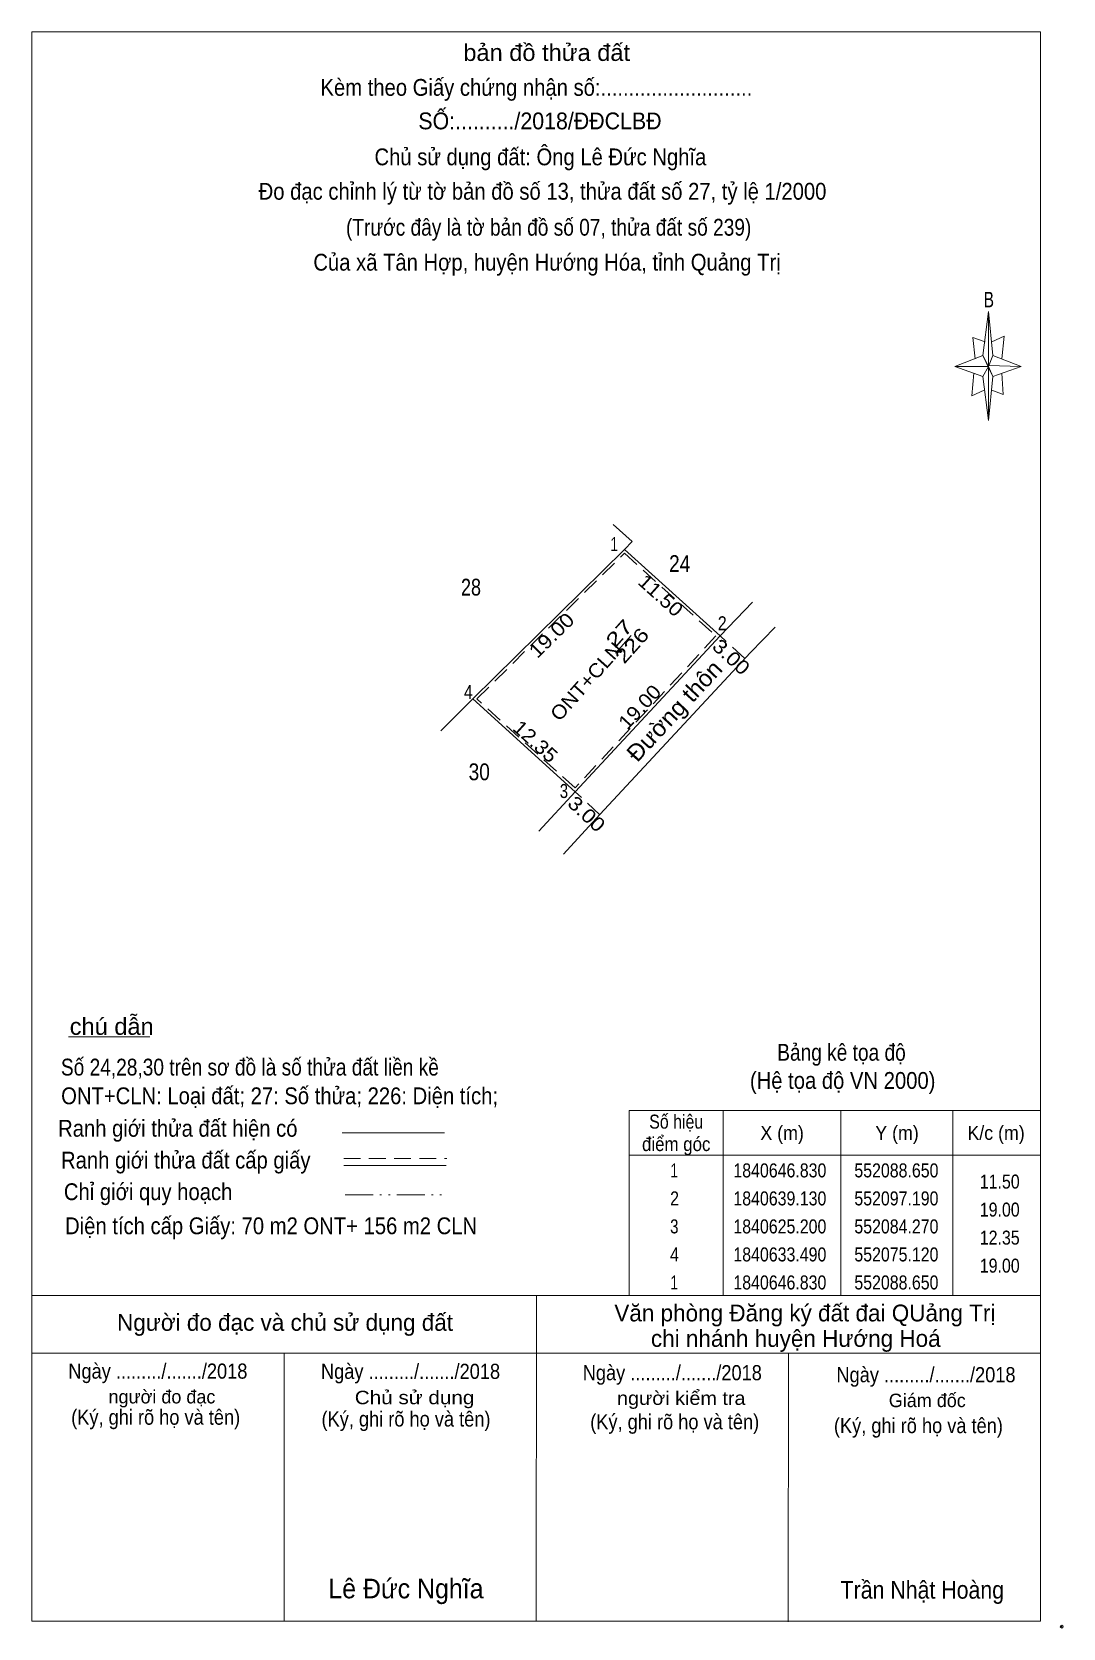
# Model space of a CAD drawing. Header units: metres. Extents: x 551515 to 552128, y 1840551 to 1840735.
# Drawn here: x 552035.8 to 552127.8, y 1840550.6 to 1840693 of the extents above; entities that cross this region are included whole.
import ezdxf
from ezdxf.enums import TextEntityAlignment as Align

# ---------------------------------------------------------------- set-up
doc = ezdxf.new("R2010")
doc.units = ezdxf.units.M
doc.header["$LTSCALE"] = 0.5
doc.header["$PDMODE"] = 32
doc.header["$PDSIZE"] = 0.25
doc.linetypes.add('DASH_DOUBLE_DOT', pattern=[9.2, 5, -1.2, 0.3, -1.2, 0.3, -1.2])
doc.linetypes.add('MEDIUM_DASHED', pattern=[4.5, 3, -1.5])
for name, color, linetype, lineweight in [('17', 7, 'Continuous', 13), ('2', 7, 'Continuous', 13), ('5', 7, 'Continuous', 13), ('6', 7, 'Continuous', 13), ('63', 7, 'Continuous', 13)]:
    doc.layers.add(name, color=color, linetype=linetype, lineweight=lineweight)
doc.layers.add('32', color=7, linetype='Continuous')

msp = doc.modelspace()

# ---------------------------------------------------------------- texts
at = {"layer": '2'}
for s, width, p in [(' 1', 0.75, (552088.1, 1840646.69)), (' 2', 0.85, (552097.78, 1840639.62)), (' 4', 0.85, (552075.12, 1840633.49)), (' 3', 0.8, (552083.63, 1840624.65))]:
    msp.add_text(s, height=1.25, dxfattribs=dict(at, width=width)).set_placement(p, align=Align.RIGHT)
for s, width, p in [('24', 0.85, (552093.59, 1840644.82)), ('28', 0.8, (552074.965, 1840642.72)), ('30', 0.85, (552075.7, 1840626.24))]:
    msp.add_text(s, height=1.5, dxfattribs=dict(at, width=width)).set_placement(p, align=Align.CENTER)
for s, rotation, width, p in [('11.50', 317.961, 1.1, (552091.4765, 1840642.2673)), ('19.00', 44.595, 1.15, (552082.5912, 1840638.7269)), ('27', 48.347, 1.4, (552088.6703, 1840638.9296)), ('27', 48.347, 1.4, (552088.6703, 1840638.9296)), ('226', 48.347, 1.25, (552089.8005, 1840637.8446)), ('226', 48.347, 1.25, (552089.8005, 1840637.8446)), ('3.00', 317.291, 1.15, (552097.7661, 1840636.7859)), ('19.00', 47.154, 1.1, (552090.4777, 1840632.355)), ('12.35', 317.823, 1.1, (552080.2954, 1840629.2387)), ('3.00', 317.161, 1.15, (552084.855, 1840622.7708))]:
    msp.add_text(s, height=1.25, rotation=rotation, dxfattribs=dict(at, width=width)).set_placement(p, align=Align.CENTER)
at = {"layer": '2', "width": 1.1}
msp.add_text('ONT+CLN', height=1.25, rotation=48.347, dxfattribs=at).set_placement((552088.5943, 1840637.8592), align=Align.RIGHT)
at = {"layer": '32', "width": 1.05}
msp.add_text('Đường thôn', height=1.5, rotation=47.114, dxfattribs=at).set_placement((552093.6606, 1840631.9196), align=Align.CENTER)
at = {"layer": '5'}
for s, height, width, p in [('bản đồ thửa đất', 1.5, 1.05, (552081.72, 1840690.42)), ('Kèm theo Giấy chứng nhận số:...........................', 1.5, 0.9, (552080.8, 1840687.31)), ('SỐ:........../2018/ĐĐCLBĐ', 1.5, 0.95, (552081.12, 1840684.32)), ('Chủ sử dụng đất: Ông Lê Đức Nghĩa', 1.5, 0.9, (552081.16, 1840681.11)), ('Đo đạc chỉnh lý từ tờ bản đồ số 13, thửa đất số 27, tỷ lệ 1/2000 ', 1.5, 0.9, (552081.6, 1840678.04)), ('(Trước đây là tờ bản đồ số 07, thửa đất số 239)', 1.5, 0.85, (552081.895, 1840674.83)), ('Của xã Tân Hợp, huyện Hướng Hóa, tỉnh Quảng Trị', 1.5, 0.9, (552081.75, 1840671.71)), ('B', 1.378, 0.75, (552121.18, 1840668.44))]:
    msp.add_text(s, height=height, dxfattribs=dict(at, width=width)).set_placement(p, align=Align.CENTER)
at = {"layer": '6'}
for s, height, width, p in [('chú dẫn', 1.5, 1.05, (552042.9, 1840603.52)), ('Bảng kê tọa độ', 1.5, 0.85, (552108.03, 1840601.21)), ('(Hệ tọa độ VN 2000)', 1.5, 0.9, (552108.135, 1840598.7)), ('Ranh giới thửa đất hiện có ', 1.5, 0.9, (552049.05, 1840594.43)), ('Ranh giới thửa đất cấp giấy', 1.5, 0.9, (552049.51, 1840591.59)), ('Chỉ giới quy hoạch', 1.5, 0.9, (552046.15, 1840588.77)), ('Ngày ........./......./2018', 1.35, 0.9, (552047.02, 1840572.84)), ('Ngày ........./......./2018', 1.35, 0.9, (552069.57, 1840572.82)), ('Ngày ........./......./2018', 1.35, 0.9, (552092.93, 1840572.7)), ('Ngày ........./......./2018', 1.35, 0.9, (552115.57, 1840572.52)), ('Chủ sử dụng', 1.2, 1.15, (552069.93, 1840570.56)), ('người kiểm tra', 1.2, 1.1, (552093.73, 1840570.5)), ('(Ký, ghi rõ họ và tên)', 1.35, 0.9, (552046.825, 1840568.73)), ('(Ký, ghi rõ họ và tên)', 1.35, 0.9, (552069.165, 1840568.57)), ('(Ký, ghi rõ họ và tên)', 1.35, 0.9, (552093.145, 1840568.32)), ('(Ký, ghi rõ họ và tên)', 1.35, 0.9, (552114.895, 1840567.98)), ('Lê Đức Nghĩa', 1.75, 0.95, (552069.16, 1840553.24)), ('Trần Nhật Hoàng', 1.58, 0.9, (552115.245, 1840553.21))]:
    msp.add_text(s, height=height, dxfattribs=dict(at, width=width)).set_placement(p, align=Align.CENTER)
for s, width, p in [('Số 24,28,30 trên sơ đồ là số thửa đất liền kề', 0.85, (552038.37, 1840599.89)), ('ONT+CLN: Loại đất; 27: Số thửa; 226: Diện tích;', 0.9, (552038.39, 1840597.33)), ('Diện tích cấp Giấy: 70 m2 ONT+ 156 m2 CLN', 0.9, (552038.74, 1840585.73))]:
    msp.add_text(s, height=1.5, dxfattribs=dict(at, width=width)).set_placement(p)
for s, height, p in [('Người đo đạc và chủ sử dụng đất', 1.5, (552058.37, 1840577.11)), (' Văn phòng Đăng ký đất đai QUảng Trị', 1.5, (552104.485, 1840577.95)), ('chi nhánh huyện Hướng Hoá', 1.5, (552103.95, 1840575.68)), ('người đo đạc', 1.2, (552047.385, 1840570.63)), ('Giám đốc', 1.2, (552115.685, 1840570.3))]:
    msp.add_text(s, height=height, dxfattribs=at).set_placement(p, align=Align.CENTER)
at = {"layer": '63'}
for s, width, p in [('Số hiệu', 0.85, (552093.28, 1840595.15)), ('X (m)', 0.95, (552102.73, 1840594.15)), ('Y (m)', 0.95, (552112.985, 1840594.15)), ('K/c (m)', 0.95, (552121.825, 1840594.15)), ('điểm góc', 0.9, (552093.28, 1840593.15)), (' 1', 0.75, (552092.93, 1840590.8)), ('1840646.830', 0.85, (552102.53, 1840590.8)), ('552088.650', 0.85, (552112.93, 1840590.8)), (' 2', 0.85, (552092.935, 1840588.3)), ('1840639.130', 0.85, (552102.53, 1840588.3)), ('552097.190', 0.85, (552112.93, 1840588.3)), (' 3', 0.8, (552092.925, 1840585.8)), ('1840625.200', 0.85, (552102.53, 1840585.8)), ('552084.270', 0.85, (552112.93, 1840585.8)), (' 4', 0.85, (552092.93, 1840583.3)), ('1840633.490', 0.85, (552102.53, 1840583.3)), ('552075.120', 0.85, (552112.93, 1840583.3)), (' 1', 0.75, (552092.93, 1840580.8)), ('1840646.830', 0.85, (552102.53, 1840580.8)), ('552088.650', 0.85, (552112.93, 1840580.8))]:
    msp.add_text(s, height=1.25, dxfattribs=dict(at, width=width)).set_placement(p, align=Align.CENTER)
at = {"layer": '63', "width": 0.85}
for s, p in [('11.50', (552123.93, 1840589.8)), ('19.00', (552123.93, 1840587.3)), ('12.35', (552123.93, 1840584.8)), ('19.00', (552123.93, 1840582.3))]:
    msp.add_text(s, height=1.25, dxfattribs=at).set_placement(p, align=Align.RIGHT)

# ---------------------------------------------------------------- linework, layer by layer
at = {"layer": '17'}
for p, q in [((552039.05, 1840603.33), (552046.29, 1840603.33)), ((552080.78, 1840551.17), (552080.8, 1840580.27)), ((552058.28, 1840551.19), (552058.3, 1840575.1)), ((552103.28, 1840551.15), (552103.3, 1840575.06))]:
    msp.add_line(p, q, dxfattribs=at)
at = {"layer": '2'}
for p, q in [((552089.35, 1840647.53), (552087.66, 1840649.07)), ((552089.35, 1840647.53), (552087.66, 1840649.07)), ((552089.35, 1840647.53), (552087.66, 1840649.07)), ((552089.35, 1840647.53), (552087.66, 1840649.07)), ((552089.35, 1840647.53), (552087.66, 1840649.07)), ((552089.35, 1840647.53), (552087.66, 1840649.07)), ((552089.35, 1840647.53), (552087.66, 1840649.07)), ((552088.65, 1840646.83), (552097.19, 1840639.13)), ((552088.65, 1840646.83), (552097.19, 1840639.13)), ((552100.09, 1840642.13), (552097.19, 1840639.13)), ((552084.27, 1840625.2), (552097.19, 1840639.13)), ((552084.27, 1840625.2), (552097.19, 1840639.13)), ((552087.85, 1840637.58), (552089.25, 1840639.15)), ((552072.28, 1840630.65), (552075.12, 1840633.49)), ((552072.28, 1840630.65), (552075.12, 1840633.49)), ((552072.28, 1840630.65), (552075.12, 1840633.49)), ((552072.28, 1840630.65), (552075.12, 1840633.49)), ((552072.28, 1840630.65), (552075.12, 1840633.49)), ((552072.28, 1840630.65), (552075.12, 1840633.49)), ((552072.28, 1840630.65), (552075.12, 1840633.49)), ((552072.28, 1840630.65), (552075.12, 1840633.49)), ((552084.27, 1840625.2), (552075.12, 1840633.49)), ((552084.27, 1840625.2), (552075.12, 1840633.49)), ((552084.27, 1840625.2), (552081.01, 1840621.69))]:
    msp.add_line(p, q, dxfattribs=at)
at = {"layer": '2', "linetype": 'MEDIUM_DASHED'}
for p, q in [((552099.4, 1840637.09), (552097.19, 1840639.13)), ((552086.47, 1840623.16), (552084.27, 1840625.2))]:
    msp.add_line(p, q, dxfattribs=at)
at = {"layer": '2'}
for points in [[(552075.12, 1840633.49), (552088.65, 1840646.83), (552089.35, 1840647.53)], [(552075.12, 1840633.49), (552088.65, 1840646.83), (552089.35, 1840647.53)], [(552102.11, 1840639.9), (552099.91, 1840637.64), (552086.47, 1840623.17), (552083.21, 1840619.65)]]:
    msp.add_lwpolyline(points, dxfattribs=at)
at = {"layer": '2', "linetype": 'MEDIUM_DASHED'}
msp.add_lwpolyline([(552088.66, 1840646.49), (552096.83, 1840639.11), (552084.25, 1840625.55), (552075.48, 1840633.5)], close=True, dxfattribs=at)
at = {"layer": '5'}
for p, q in [((552035.78, 1840551.21), (552035.78, 1840693.01)), ((552120.65, 1840664.15), (552121.15, 1840668.05)), ((552121.55, 1840664.15), (552124.05, 1840663.15)), ((552120.65, 1840662.25), (552118.15, 1840663.15)), ((552121.55, 1840662.25), (552121.15, 1840658.35)), ((552122.35, 1840662.55), (552122.45, 1840660.65)), ((552122.45, 1840660.65), (552121.45, 1840661.05))]:
    msp.add_line(p, q, dxfattribs=at)
for points in [[(552035.78, 1840693.01), (552125.78, 1840693.01), (552125.78, 1840551.21)], [(552120.85, 1840665.35), (552119.75, 1840665.75), (552119.95, 1840663.85)], [(552121.45, 1840665.35), (552122.55, 1840665.85), (552122.35, 1840663.85)], [(552121.15, 1840663.15), (552120.65, 1840664.15), (552118.15, 1840663.15)], [(552119.85, 1840662.55), (552119.65, 1840660.55), (552120.75, 1840661.05)], [(552121.15, 1840663.15), (552121.55, 1840662.25), (552124.05, 1840663.15)]]:
    msp.add_lwpolyline(points, dxfattribs=at)
for points in [[(552121.15, 1840668.05), (552121.55, 1840664.15), (552121.15, 1840663.15)], [(552121.15, 1840663.15), (552118.15, 1840663.15), (552120.65, 1840664.15), (552121.55, 1840662.25), (552124.05, 1840663.15), (552121.15, 1840663.25)], [(552121.15, 1840663.15), (552121.15, 1840658.35), (552120.65, 1840662.25)]]:
    msp.add_lwpolyline(points, close=True, dxfattribs=at)
at = {"layer": '6'}
for p, q in [((552063.47, 1840594.79), (552072.61, 1840594.79)), ((552063.61, 1840591.86), (552072.75, 1840591.86)), ((552035.78, 1840580.27), (552125.78, 1840580.27)), ((552035.78, 1840575.11), (552125.78, 1840575.11)), ((552125.78, 1840551.21), (552035.78, 1840551.21))]:
    msp.add_line(p, q, dxfattribs=at)
at = {"layer": '6', "linetype": 'MEDIUM_DASHED'}
msp.add_line((552063.61, 1840592.48), (552072.81, 1840592.48), dxfattribs=at)
at = {"layer": '6'}
msp.add_point((552127.68, 1840550.71), dxfattribs=at)
at = {"layer": '63'}
for p, q in [((552097.48, 1840596.77), (552097.48, 1840580.27)), ((552107.98, 1840596.77), (552107.98, 1840580.27)), ((552117.98, 1840596.77), (552117.98, 1840580.27)), ((552089.08, 1840592.77), (552125.78, 1840592.77))]:
    msp.add_line(p, q, dxfattribs=at)
at = {"layer": '63', "linetype": 'DASH_DOUBLE_DOT'}
msp.add_line((552063.74, 1840589.23), (552072.94, 1840589.23), dxfattribs=at)
at = {"layer": '63'}
msp.add_lwpolyline([(552089.08, 1840596.77), (552125.78, 1840596.77), (552125.78, 1840580.27), (552089.08, 1840580.27)], close=True, dxfattribs=at)

msp.set_redraw_order([(e.dxf.handle, doc.entitydb.next_handle()) for e in msp.query("TEXT MTEXT ATTDEF DIMENSION ARC_DIMENSION")])  # texts and dimensions are drawn at this point

doc.saveas('drawing.dxf')
